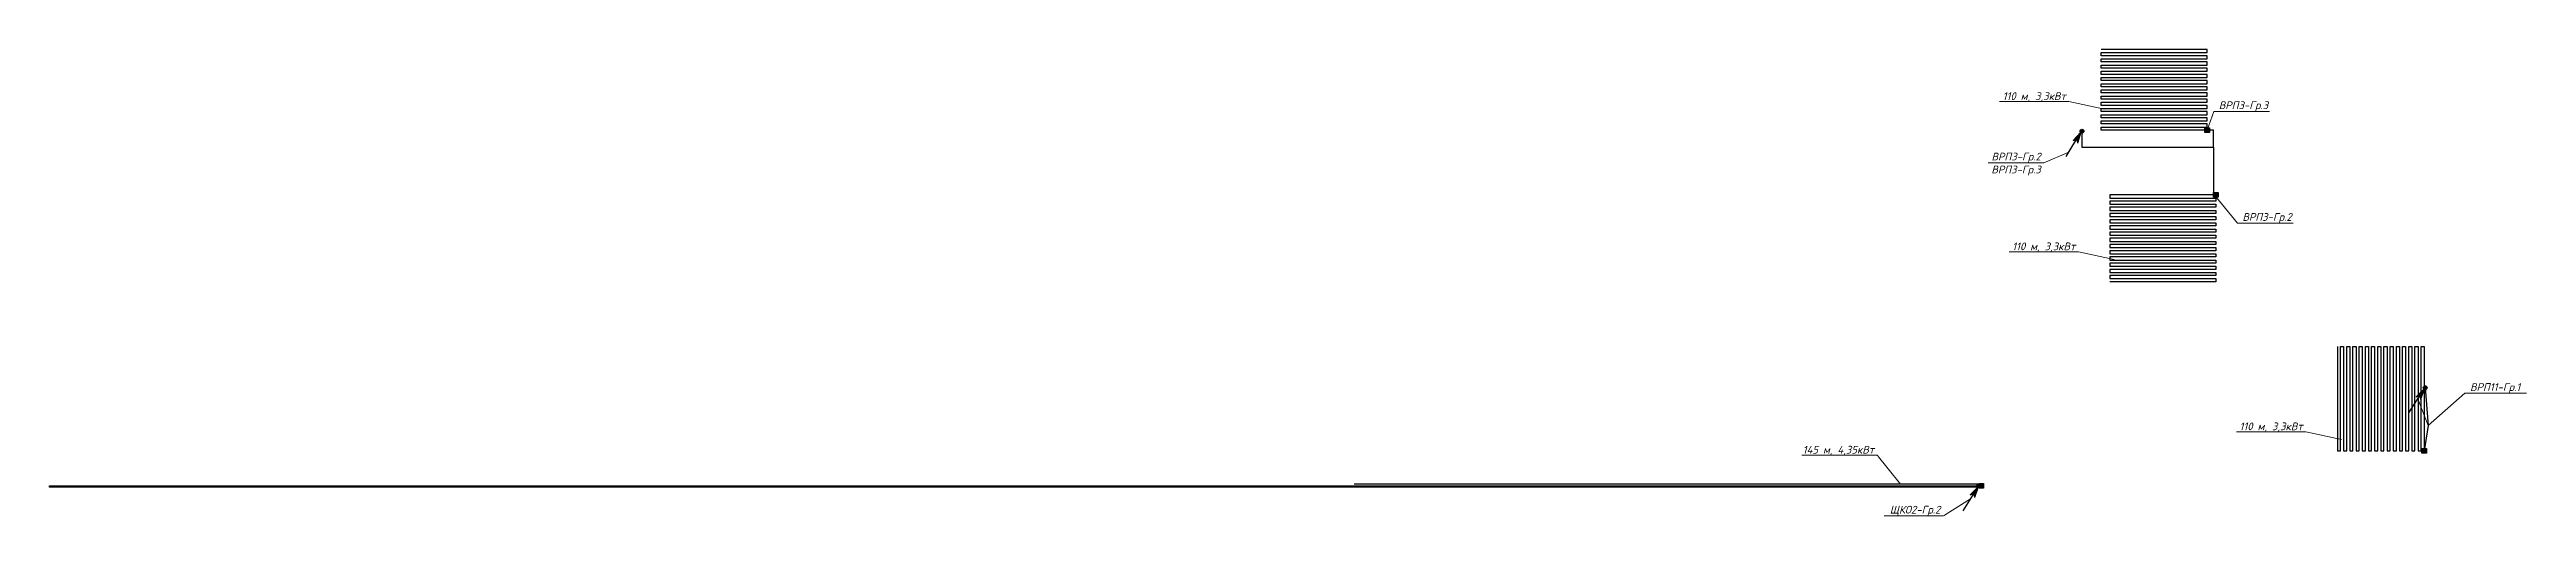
# Model space of a CAD drawing. Header units: millimetres. Extents: x 128978 to 991105, y 88203 to 186654.
# Drawn here: x 841769 to 921656, y 89643 to 104729 of the extents above; entities that cross this region are included whole.
import ezdxf
from ezdxf import colors
from ezdxf.entities.mleader import LeaderData, LeaderLine
from ezdxf.math import Vec2, Vec3

# ---------------------------------------------------------------- set-up
doc = ezdxf.new("R2010")
doc.units = ezdxf.units.MM
for name, color, linetype, lineweight in [('E_В лотку', 5, 'Kabl_in_Lotok', 30), ('E_Позначення', 7, 'Continuous', 15), ('E_Розп. мережі', 5, 'Continuous', 30), ('Кабельний обігрів труб', 220, 'Continuous', 30)]:
    doc.layers.add(name, color=color, linetype=linetype, lineweight=lineweight)
doc.styles.add('ГОСТ 2.304', font='isocpeui.ttf')
doc.linetypes.add('Kabl_in_Lotok', pattern='A,10,[130,ltypeshp.shx,S=1,R=0,X=0,Y=0],1,[130,ltypeshp.shx,S=1,R=90,X=0,Y=-1],1,[130,ltypeshp.shx,S=1,R=0,X=0,Y=0],10', length=22)

# ---------------------------------------------------------------- blocks, each defined once
blk = doc.blocks.new('*U197')
at = {"lineweight": -2}
h = blk.add_hatch(color=0, dxfattribs=at)
edge = h.paths.add_edge_path()
edge.add_arc((0.1, 0), 1.28, 0, 360)
h = blk.add_hatch(color=0, dxfattribs=at)
h.paths.add_polyline_path([(-0.5, -0.7), (-5.3, -6.2), (-2.9, -5.2)])
h.paths.add_polyline_path([(-0.5, -0.7), (-2.9, -5.2), (-2.4, -7.8)])
at = {"color": 0, "lineweight": -2}
for p, q in [((-9.2, -16.8), (-0.5, -0.7)), ((-0.5, -0.7), (-5.3, -6.2)), ((-5.3, -6.2), (-2.9, -5.2)), ((-2.9, -5.2), (-2.4, -7.8)), ((-0.5, -0.7), (-2.4, -7.8))]:
    blk.add_line(p, q, dxfattribs=at)
at = {"lineweight": -2}
for p, q in [((-0.5, -0.7), (-5.3, -6.2)), ((-5.3, -6.2), (-2.9, -5.2)), ((-2.9, -5.2), (-2.4, -7.8)), ((-0.5, -0.7), (-2.4, -7.8))]:
    blk.add_line(p, q, dxfattribs=at)
at = {"color": 0, "lineweight": -2}
blk.add_circle((0.1, 0), 1.24, dxfattribs=at)
blk = doc.blocks.new('_None')
blk = doc.blocks.new('РК')
at = {"layer": 'Кабельний обігрів труб'}
h = blk.add_hatch(color=70, dxfattribs=at)
h.dxf.hatch_style = 1
h.paths.add_polyline_path([(75, 75), (-75, 75), (-75, -75), (75, -75)])
at = {"layer": 'Кабельний обігрів труб', "color": 70}
blk.add_lwpolyline([(-75, 75), (75, 75), (75, -75), (-75, -75)], close=True, dxfattribs=at)

msp = doc.modelspace()

# ---------------------------------------------------------------- block references
at = {"layer": 'E_В лотку', "xscale": 50.00000000000003, "yscale": 50.00000000000003, "zscale": 50.00000000000003, "rotation": 357.0874877686715}
msp.add_blockref('*U197', (903994.3, 90666.9), dxfattribs=at)
at = {"layer": 'E_Розп. мережі', "xscale": 50.00000000000002, "yscale": 50.00000000000002, "zscale": 50.00000000000002, "rotation": 355.953213338055}
msp.add_blockref('*U197', (918383.7, 93825.5), dxfattribs=at)
at = {"layer": 'Кабельний обігрів труб', "color": 40}
for p in [(911357, 102129.3), (911634.5, 100042.9), (918360.3, 91789.5)]:
    msp.add_blockref('РК', p, dxfattribs=at)

# ---------------------------------------------------------------- leaders
at = {"layer": 'E_Позначення'}
ml = msp.add_multileader_mtext('Standard', dxfattribs=at)
ml.set_content('110 м, 3,3кВт', color=256, style='ГОСТ 2.304')
ml.set_leader_properties(color=256, linetype='ByLayer', lineweight=-1)
ml.set_arrow_properties(name='NONE')
ml.build(insert=Vec2(0, 0))
ml.multileader.update_dxf_attribs({"has_dogleg": 0, "text_left_attachment_type": 6, "text_right_attachment_type": 6, "dogleg_length": 0, "arrow_head_size": 1})
ctx = ml.context
ctx.base_point, ctx.char_height, ctx.arrow_head_size, ctx.landing_gap_size, ctx.plane_origin = Vec3(904603.3, 103052.1), 250, 1, 100, Vec3(928771.1, 100759.8)
ctx.left_attachment, ctx.right_attachment, ctx.text_align_type = 6, 6, 2
notes = []
notes.append((ctx, [(1, (1, 1, 0), (906901.4, 103052.1), (-1, 0), 0, [(0, [(908047.6, 102806.4)], 0, [])])]))
ctx.mtext.insert, ctx.mtext.alignment, ctx.mtext.flow_direction = Vec3(906801.4, 103352.1), 3, 5
ctx.mtext.has_bg_fill, ctx.mtext.bg_color, ctx.mtext.bg_scale_factor, ctx.mtext.bg_transparency, ctx.mtext.use_window_bg_color = 1, -1027028792, 1.5, 0, 1
ml = msp.add_multileader_mtext('Standard', dxfattribs=at)
ml.set_content('ВРП3-Гр.2\\PВРП3-Гр.3', color=256, style='ГОСТ 2.304')
ml.set_leader_properties(color=256, linetype='ByLayer', lineweight=-1)
ml.set_arrow_properties(name='NONE')
ml.build(insert=Vec2(0, 0))
ml.multileader.update_dxf_attribs({"has_dogleg": 0, "text_left_attachment_type": 6, "text_right_attachment_type": 6, "dogleg_length": 0, "arrow_head_size": 1})
ctx = ml.context
ctx.base_point, ctx.char_height, ctx.arrow_head_size, ctx.landing_gap_size, ctx.plane_origin = Vec3(904242.6, 101077.1), 250, 1, 100, Vec3(929026.5, 100089.1)
ctx.left_attachment, ctx.right_attachment, ctx.text_align_type = 6, 6, 2
notes.append((ctx, [(1, (1, 1, 0), (906090.9, 101077.1), (-1, 0), 0, [(0, [(906895.2, 101416.5)], 0, [])])]))
ctx.mtext.insert, ctx.mtext.alignment, ctx.mtext.flow_direction = Vec3(905990.9, 101402.1), 3, 5
ctx.mtext.has_bg_fill, ctx.mtext.bg_color, ctx.mtext.bg_scale_factor, ctx.mtext.bg_transparency, ctx.mtext.use_window_bg_color = 1, -1027028792, 1.5, 0, 1
ml = msp.add_multileader_mtext('Standard', dxfattribs=at)
ml.set_content('110 м, 3,3кВт', color=256, style='ГОСТ 2.304')
ml.set_leader_properties(color=256, linetype='ByLayer', lineweight=-1)
ml.set_arrow_properties(name='NONE')
ml.build(insert=Vec2(0, 0))
ml.multileader.update_dxf_attribs({"has_dogleg": 0, "text_left_attachment_type": 6, "text_right_attachment_type": 6, "dogleg_length": 0, "arrow_head_size": 1})
ctx = ml.context
ctx.base_point, ctx.char_height, ctx.arrow_head_size, ctx.landing_gap_size, ctx.plane_origin = Vec3(904910.5, 98208), 250, 1, 100, Vec3(929078.3, 95915.7)
ctx.left_attachment, ctx.right_attachment, ctx.text_align_type = 6, 6, 2
notes.append((ctx, [(1, (1, 1, 0), (907208.6, 98208), (-1, 0), 0, [(0, [(908354.8, 97962.4)], 0, [])])]))
ctx.mtext.insert, ctx.mtext.alignment, ctx.mtext.flow_direction = Vec3(907108.6, 98508), 3, 5
ctx.mtext.has_bg_fill, ctx.mtext.bg_color, ctx.mtext.bg_scale_factor, ctx.mtext.bg_transparency, ctx.mtext.use_window_bg_color = 1, -1027028792, 1.5, 0, 1
ml = msp.add_multileader_mtext('Standard', dxfattribs=at)
ml.set_content('110 м, 3,3кВт', color=256, style='ГОСТ 2.304')
ml.set_leader_properties(color=256, linetype='ByLayer', lineweight=-1)
ml.set_arrow_properties(name='NONE')
ml.build(insert=Vec2(0, 0))
ml.multileader.update_dxf_attribs({"has_dogleg": 0, "text_left_attachment_type": 6, "text_right_attachment_type": 6, "dogleg_length": 0, "arrow_head_size": 1})
ctx = ml.context
ctx.base_point, ctx.char_height, ctx.arrow_head_size, ctx.landing_gap_size, ctx.plane_origin = Vec3(912243.4, 92404.9), 250, 1, 100, Vec3(936411.3, 90112.6)
ctx.left_attachment, ctx.right_attachment, ctx.text_align_type = 6, 6, 2
notes.append((ctx, [(1, (1, 1, 0), (914541.5, 92404.9), (-1, 0), 0, [(0, [(915687.7, 92159.2)], 0, [])])]))
ctx.mtext.insert, ctx.mtext.alignment, ctx.mtext.flow_direction = Vec3(914441.5, 92704.9), 3, 5
ctx.mtext.has_bg_fill, ctx.mtext.bg_color, ctx.mtext.bg_scale_factor, ctx.mtext.bg_transparency, ctx.mtext.use_window_bg_color = 1, -1027028792, 1.5, 0, 1
ml = msp.add_multileader_mtext('Standard', dxfattribs=at)
ml.set_content('145 м, 4,35кВт', color=256, style='ГОСТ 2.304')
ml.set_leader_properties(color=256, linetype='ByLayer', lineweight=-1)
ml.set_arrow_properties(name='NONE')
ml.build(insert=Vec2(0, 0))
ml.multileader.update_dxf_attribs({"has_dogleg": 0, "text_left_attachment_type": 6, "text_right_attachment_type": 6, "dogleg_length": 0, "arrow_head_size": 1})
ctx = ml.context
ctx.base_point, ctx.char_height, ctx.arrow_head_size, ctx.landing_gap_size, ctx.plane_origin = Vec3(898138.2, 91651.5), 250, 1, 100, Vec3(922195.5, 88664.2)
ctx.left_attachment, ctx.right_attachment, ctx.text_align_type = 6, 6, 2
notes.append((ctx, [(1, (1, 1, 0), (900719.4, 91651.5), (-1, 0), 0, [(0, [(901472, 90710.8)], 0, [])])]))
ctx.mtext.insert, ctx.mtext.alignment, ctx.mtext.flow_direction = Vec3(900619.4, 91951.5), 3, 5
ctx.mtext.has_bg_fill, ctx.mtext.bg_color, ctx.mtext.bg_scale_factor, ctx.mtext.bg_transparency, ctx.mtext.use_window_bg_color = 1, -1027028792, 1.5, 0, 1
for ctx, leaders in notes:
    for number, flags, end, landing, length, lines in leaders:
        leader = LeaderData()
        leader.index, (leader.has_last_leader_line, leader.has_dogleg_vector, leader.attachment_direction) = number, flags
        leader.last_leader_point, leader.dogleg_vector, leader.dogleg_length = Vec3(end), Vec3(landing), length
        for number, points, colour, breaks in lines:
            line = LeaderLine()
            line.index, line.vertices, line.color, line.breaks = number, Vec3.list(points), colors.encode_raw_color(colour), breaks
            leader.lines.append(line)
        ctx.leaders.append(leader)

# ---------------------------------------------------------------- next in the draw order: linework, layer by layer
at = {"layer": 'Кабельний обігрів труб', "color": 70}
for points in [[(911357, 102129.3), (907940.4, 102129.3), (907940.4, 102229.3), (911357, 102229.3), (911357, 102329.3), (907940.4, 102329.3), (907940.4, 102429.3), (911357, 102429.3), (911357, 102529.3), (907940.4, 102529.3), (907940.4, 102629.3), (911357, 102629.3), (911357, 102729.3), (907940.4, 102729.3), (907940.4, 102829.3), (911357, 102829.3), (911357, 102929.3), (907940.4, 102929.3), (907940.4, 103029.3), (911357, 103029.3), (911357, 103129.3), (907940.4, 103129.3), (907940.4, 103229.3), (911357, 103229.3), (911357, 103329.3), (907940.4, 103329.3), (907940.4, 103429.3), (911357, 103429.3), (911357, 103529.3), (907940.4, 103529.3), (907940.4, 103629.3), (911357, 103629.3), (911357, 103729.3), (907940.4, 103729.3), (907940.4, 103829.3), (911357, 103829.3), (911357, 103929.3), (907940.4, 103929.3), (907940.4, 104029.3), (911357, 104029.3), (911357, 104129.3), (907940.4, 104129.3), (907940.4, 104229.3), (911357, 104229.3), (911357, 104329.3), (907940.4, 104329.3), (907940.4, 104429.3), (911357, 104429.3), (911357, 104529.3), (907940.4, 104529.3), (907940.4, 104629.3), (911357, 104629.3), (911357, 104729.3), (907940.4, 104729.3)], [(911634.5, 100042.9), (908220.4, 100042.9), (908220.4, 99942.9), (911634.5, 99942.9), (911634.5, 99842.9), (908220.4, 99842.9), (908220.4, 99742.9), (911634.5, 99742.9), (911634.5, 99642.9), (908220.4, 99642.9), (908220.4, 99542.9), (911634.5, 99542.9), (911634.5, 99442.9), (908220.4, 99442.9), (908220.4, 99342.9), (911634.5, 99342.9), (911634.5, 99242.9), (908220.4, 99242.9), (908220.4, 99142.9), (911634.5, 99142.9), (911634.5, 99042.9), (908220.4, 99042.9), (908220.4, 98942.9), (911634.5, 98942.9), (911634.5, 98842.9), (908220.4, 98842.9), (908220.4, 98742.9), (911634.5, 98742.9), (911634.5, 98642.9), (908220.4, 98642.9), (908220.4, 98542.9), (911634.5, 98542.9), (911634.5, 98442.9), (908220.4, 98442.9), (908220.4, 98342.9), (911634.5, 98342.9), (911634.5, 98242.9), (908220.4, 98242.9), (908220.4, 98142.9), (911634.5, 98142.9), (911634.5, 98042.9), (908220.4, 98042.9), (908220.4, 97942.9), (911634.5, 97942.9), (911634.5, 97842.9), (908220.4, 97842.9), (908220.4, 97742.9), (911634.5, 97742.9), (911634.5, 97642.9), (908220.4, 97642.9), (908220.4, 97542.9), (911634.5, 97542.9), (911634.5, 97442.9), (908220.4, 97442.9), (908220.4, 97342.9), (911634.5, 97342.9), (911634.5, 97242.9), (908220.4, 97242.9)], [(915560.3, 95154.6), (915560.3, 91789.5), (915660.3, 91789.5), (915660.3, 95154.6), (915760.3, 95154.6), (915760.3, 91789.5), (915860.3, 91789.5), (915860.3, 95154.6), (915960.3, 95154.6), (915960.3, 91789.5), (916060.3, 91789.5), (916060.3, 95154.6), (916160.3, 95154.6), (916160.3, 91789.5), (916260.3, 91789.5), (916260.3, 95154.6), (916360.3, 95154.6), (916360.3, 91789.5), (916460.3, 91789.5), (916460.3, 95154.6), (916560.3, 95154.6), (916560.3, 91789.5), (916660.3, 91789.5), (916660.3, 95154.6), (916760.3, 95154.6), (916760.3, 91789.5), (916860.3, 91789.5), (916860.3, 95154.6), (916960.3, 95154.6), (916960.3, 91789.5), (917060.3, 91789.5), (917060.3, 95154.6), (917160.3, 95154.6), (917160.3, 91789.5), (917260.3, 91789.5), (917260.3, 95154.6), (917360.3, 95154.6), (917360.3, 91789.5), (917460.3, 91789.5), (917460.3, 95154.6), (917560.3, 95154.6), (917560.3, 91789.5), (917660.3, 91789.5), (917660.3, 95154.6), (917760.3, 95154.6), (917760.3, 91789.5), (917860.3, 91789.5), (917860.3, 95154.6), (917960.3, 95154.6), (917960.3, 91789.5), (918060.3, 91789.5), (918060.3, 95154.6), (918160.3, 95154.6), (918160.3, 91789.5), (918260.3, 91789.5), (918260.3, 95154.6), (918360.3, 95154.6), (918360.3, 91789.5)]]:
    msp.add_lwpolyline(points, dxfattribs=at)

# ---------------------------------------------------------------- next in the draw order: block references
at = {"layer": 'E_Розп. мережі', "xscale": 50.00000000000003, "yscale": 50.00000000000003, "zscale": 50.00000000000003, "rotation": 357.0874877686715}
msp.add_blockref('*U197', (907314.7, 102095.7), dxfattribs=at)

# ---------------------------------------------------------------- next in the draw order: leaders
at = {"layer": 'E_Позначення'}
ml = msp.add_multileader_mtext('Standard', dxfattribs=at)
ml.set_content('ЩКО2-Гр.2', color=256, style='ГОСТ 2.304')
ml.set_leader_properties(color=256, linetype='ByLayer', lineweight=-1)
ml.set_arrow_properties(name='NONE')
ml.build(insert=Vec2(0, 0))
ml.multileader.update_dxf_attribs({"has_dogleg": 0, "text_left_attachment_type": 6, "text_right_attachment_type": 6, "dogleg_length": 0, "arrow_head_size": 1})
ctx = ml.context
ctx.base_point, ctx.char_height, ctx.arrow_head_size, ctx.landing_gap_size, ctx.plane_origin = Vec3(900943, 89693), 250, 1, 100, Vec3(924723.4, 88694.9)
ctx.left_attachment, ctx.right_attachment, ctx.text_align_type = 6, 6, 2
notes = []
notes.append((ctx, [(1, (1, 1, 0), (902853.7, 89693), (-1, 0), 0, [(0, [(903729.7, 90241.2)], 0, [])])]))
ctx.mtext.insert, ctx.mtext.alignment, ctx.mtext.flow_direction = Vec3(902753.7, 90018), 3, 5
ctx.mtext.has_bg_fill, ctx.mtext.bg_color, ctx.mtext.bg_scale_factor, ctx.mtext.bg_transparency, ctx.mtext.use_window_bg_color = 1, -1027028792, 1.5, 0, 1
for ctx, leaders in notes:
    for number, flags, end, landing, length, lines in leaders:
        leader = LeaderData()
        leader.index, (leader.has_last_leader_line, leader.has_dogleg_vector, leader.attachment_direction) = number, flags
        leader.last_leader_point, leader.dogleg_vector, leader.dogleg_length = Vec3(end), Vec3(landing), length
        for number, points, colour, breaks in lines:
            line = LeaderLine()
            line.index, line.vertices, line.color, line.breaks = number, Vec3.list(points), colors.encode_raw_color(colour), breaks
            leader.lines.append(line)
        ctx.leaders.append(leader)

# ---------------------------------------------------------------- next in the draw order: linework, layer by layer
at = {"layer": 'Кабельний обігрів труб', "color": 70}
msp.add_lwpolyline([(903999.8, 90616.6), (841769.3, 90616.6), (841769.3, 90666.6), (903999.8, 90666.6), (903999.8, 90716.6), (883849.8, 90716.6)], dxfattribs=at)

# ---------------------------------------------------------------- next in the draw order: block references
at = {"layer": 'Кабельний обігрів труб', "color": 40}
msp.add_blockref('РК', (904074.8, 90666.6), dxfattribs=at)

# ---------------------------------------------------------------- next in the draw order: leaders
at = {"layer": 'E_Позначення'}
ml = msp.add_multileader_mtext('Standard', dxfattribs=at)
ml.set_content('ВРП3-Гр.3', color=256, style='ГОСТ 2.304')
ml.set_leader_properties(color=256, linetype='ByLayer', lineweight=-1)
ml.set_arrow_properties(name='NONE')
ml.build(insert=Vec2(0, 0))
ml.multileader.update_dxf_attribs({"has_dogleg": 0, "text_left_attachment_type": 6, "text_right_attachment_type": 6, "dogleg_length": 0, "arrow_head_size": 1})
ctx = ml.context
ctx.base_point, ctx.char_height, ctx.arrow_head_size, ctx.landing_gap_size, ctx.plane_origin = Vec3(911577.8, 102732.7), 250, 1, 100, Vec3(930041.9, 100791.6)
ctx.left_attachment, ctx.right_attachment, ctx.text_align_type = 6, 6, 2
notes = []
notes.append((ctx, [(0, (1, 1, 0), (911577.8, 102732.7), (1, 0), 0, [(0, [(911357, 102129.3)], 0, [])])]))
ctx.mtext.insert, ctx.mtext.alignment, ctx.mtext.flow_direction = Vec3(913325.9, 103057.7), 3, 5
ctx.mtext.has_bg_fill, ctx.mtext.bg_color, ctx.mtext.bg_scale_factor, ctx.mtext.bg_transparency, ctx.mtext.use_window_bg_color = 1, -1027028792, 1.5, 0, 1
ml = msp.add_multileader_mtext('Standard', dxfattribs=at)
ml.set_content('ВРП3-Гр.2', color=256, style='ГОСТ 2.304')
ml.set_leader_properties(color=256, linetype='ByLayer', lineweight=-1)
ml.set_arrow_properties(name='NONE')
ml.build(insert=Vec2(0, 0))
ml.multileader.update_dxf_attribs({"has_dogleg": 0, "text_left_attachment_type": 6, "text_right_attachment_type": 6, "dogleg_length": 0, "arrow_head_size": 1})
ctx = ml.context
ctx.base_point, ctx.char_height, ctx.arrow_head_size, ctx.landing_gap_size, ctx.plane_origin = Vec3(912335.5, 99130.7), 250, 1, 100, Vec3(930180.7, 99748.4)
ctx.left_attachment, ctx.right_attachment, ctx.text_align_type = 6, 6, 2
notes.append((ctx, [(0, (1, 1, 0), (912335.5, 99130.7), (1, 0), 0, [(0, [(911559.5, 100077.5)], 0, [])])]))
ctx.mtext.insert, ctx.mtext.alignment, ctx.mtext.flow_direction = Vec3(914083.8, 99455.7), 3, 5
ctx.mtext.has_bg_fill, ctx.mtext.bg_color, ctx.mtext.bg_scale_factor, ctx.mtext.bg_transparency, ctx.mtext.use_window_bg_color = 1, -1027028792, 1.5, 0, 1
ml = msp.add_multileader_mtext('Standard', dxfattribs=at)
ml.set_content('ВРП11-Гр.1', color=256, style='ГОСТ 2.304')
ml.set_leader_properties(color=256, linetype='ByLayer', lineweight=-1)
ml.set_arrow_properties(name='NONE')
ml.build(insert=Vec2(0, 0))
ml.multileader.update_dxf_attribs({"has_dogleg": 0, "text_left_attachment_type": 6, "text_right_attachment_type": 6, "dogleg_length": 0, "arrow_head_size": 1})
ctx = ml.context
ctx.base_point, ctx.char_height, ctx.arrow_head_size, ctx.landing_gap_size, ctx.plane_origin = Vec3(919669.5, 93646.9), 250, 1, 100, Vec3(940212.5, 91200.8)
ctx.left_attachment, ctx.right_attachment, ctx.text_align_type = 6, 6, 2
notes.append((ctx, [(0, (1, 1, 0), (919669.5, 93646.9), (1, 0), 0, [(1, [(918149.5, 93465.6), (918487.4, 92606.3)], 0, [])])]))
ctx.mtext.insert, ctx.mtext.alignment, ctx.mtext.flow_direction = Vec3(921454.7, 93971.9), 3, 5
ctx.mtext.has_bg_fill, ctx.mtext.bg_color, ctx.mtext.bg_scale_factor, ctx.mtext.bg_transparency, ctx.mtext.use_window_bg_color = 1, -1027028792, 1.5, 0, 1
for ctx, leaders in notes:
    for number, flags, end, landing, length, lines in leaders:
        leader = LeaderData()
        leader.index, (leader.has_last_leader_line, leader.has_dogleg_vector, leader.attachment_direction) = number, flags
        leader.last_leader_point, leader.dogleg_vector, leader.dogleg_length = Vec3(end), Vec3(landing), length
        for number, points, colour, breaks in lines:
            line = LeaderLine()
            line.index, line.vertices, line.color, line.breaks = number, Vec3.list(points), colors.encode_raw_color(colour), breaks
            leader.lines.append(line)
        ctx.leaders.append(leader)

# ---------------------------------------------------------------- next in the draw order: linework, layer by layer
at = {"layer": 'E_В лотку', "ltscale": 100}
for points in [[(907316.6, 102097.6), (907316.6, 101577.3), (911562.8, 101577.3), (911562.8, 100042.9), (911634.5, 100042.9)], [(911562.8, 101577.3), (911562.8, 102129.4), (911357, 102129.3)]]:
    msp.add_lwpolyline(points, dxfattribs=at)
at = {"layer": 'E_В лотку', "color": 3, "ltscale": 80}
msp.add_lwpolyline([(918389.3, 93825), (918487.4, 92606.3), (918360.3, 91789.5)], dxfattribs=at)

doc.saveas('drawing.dxf')
